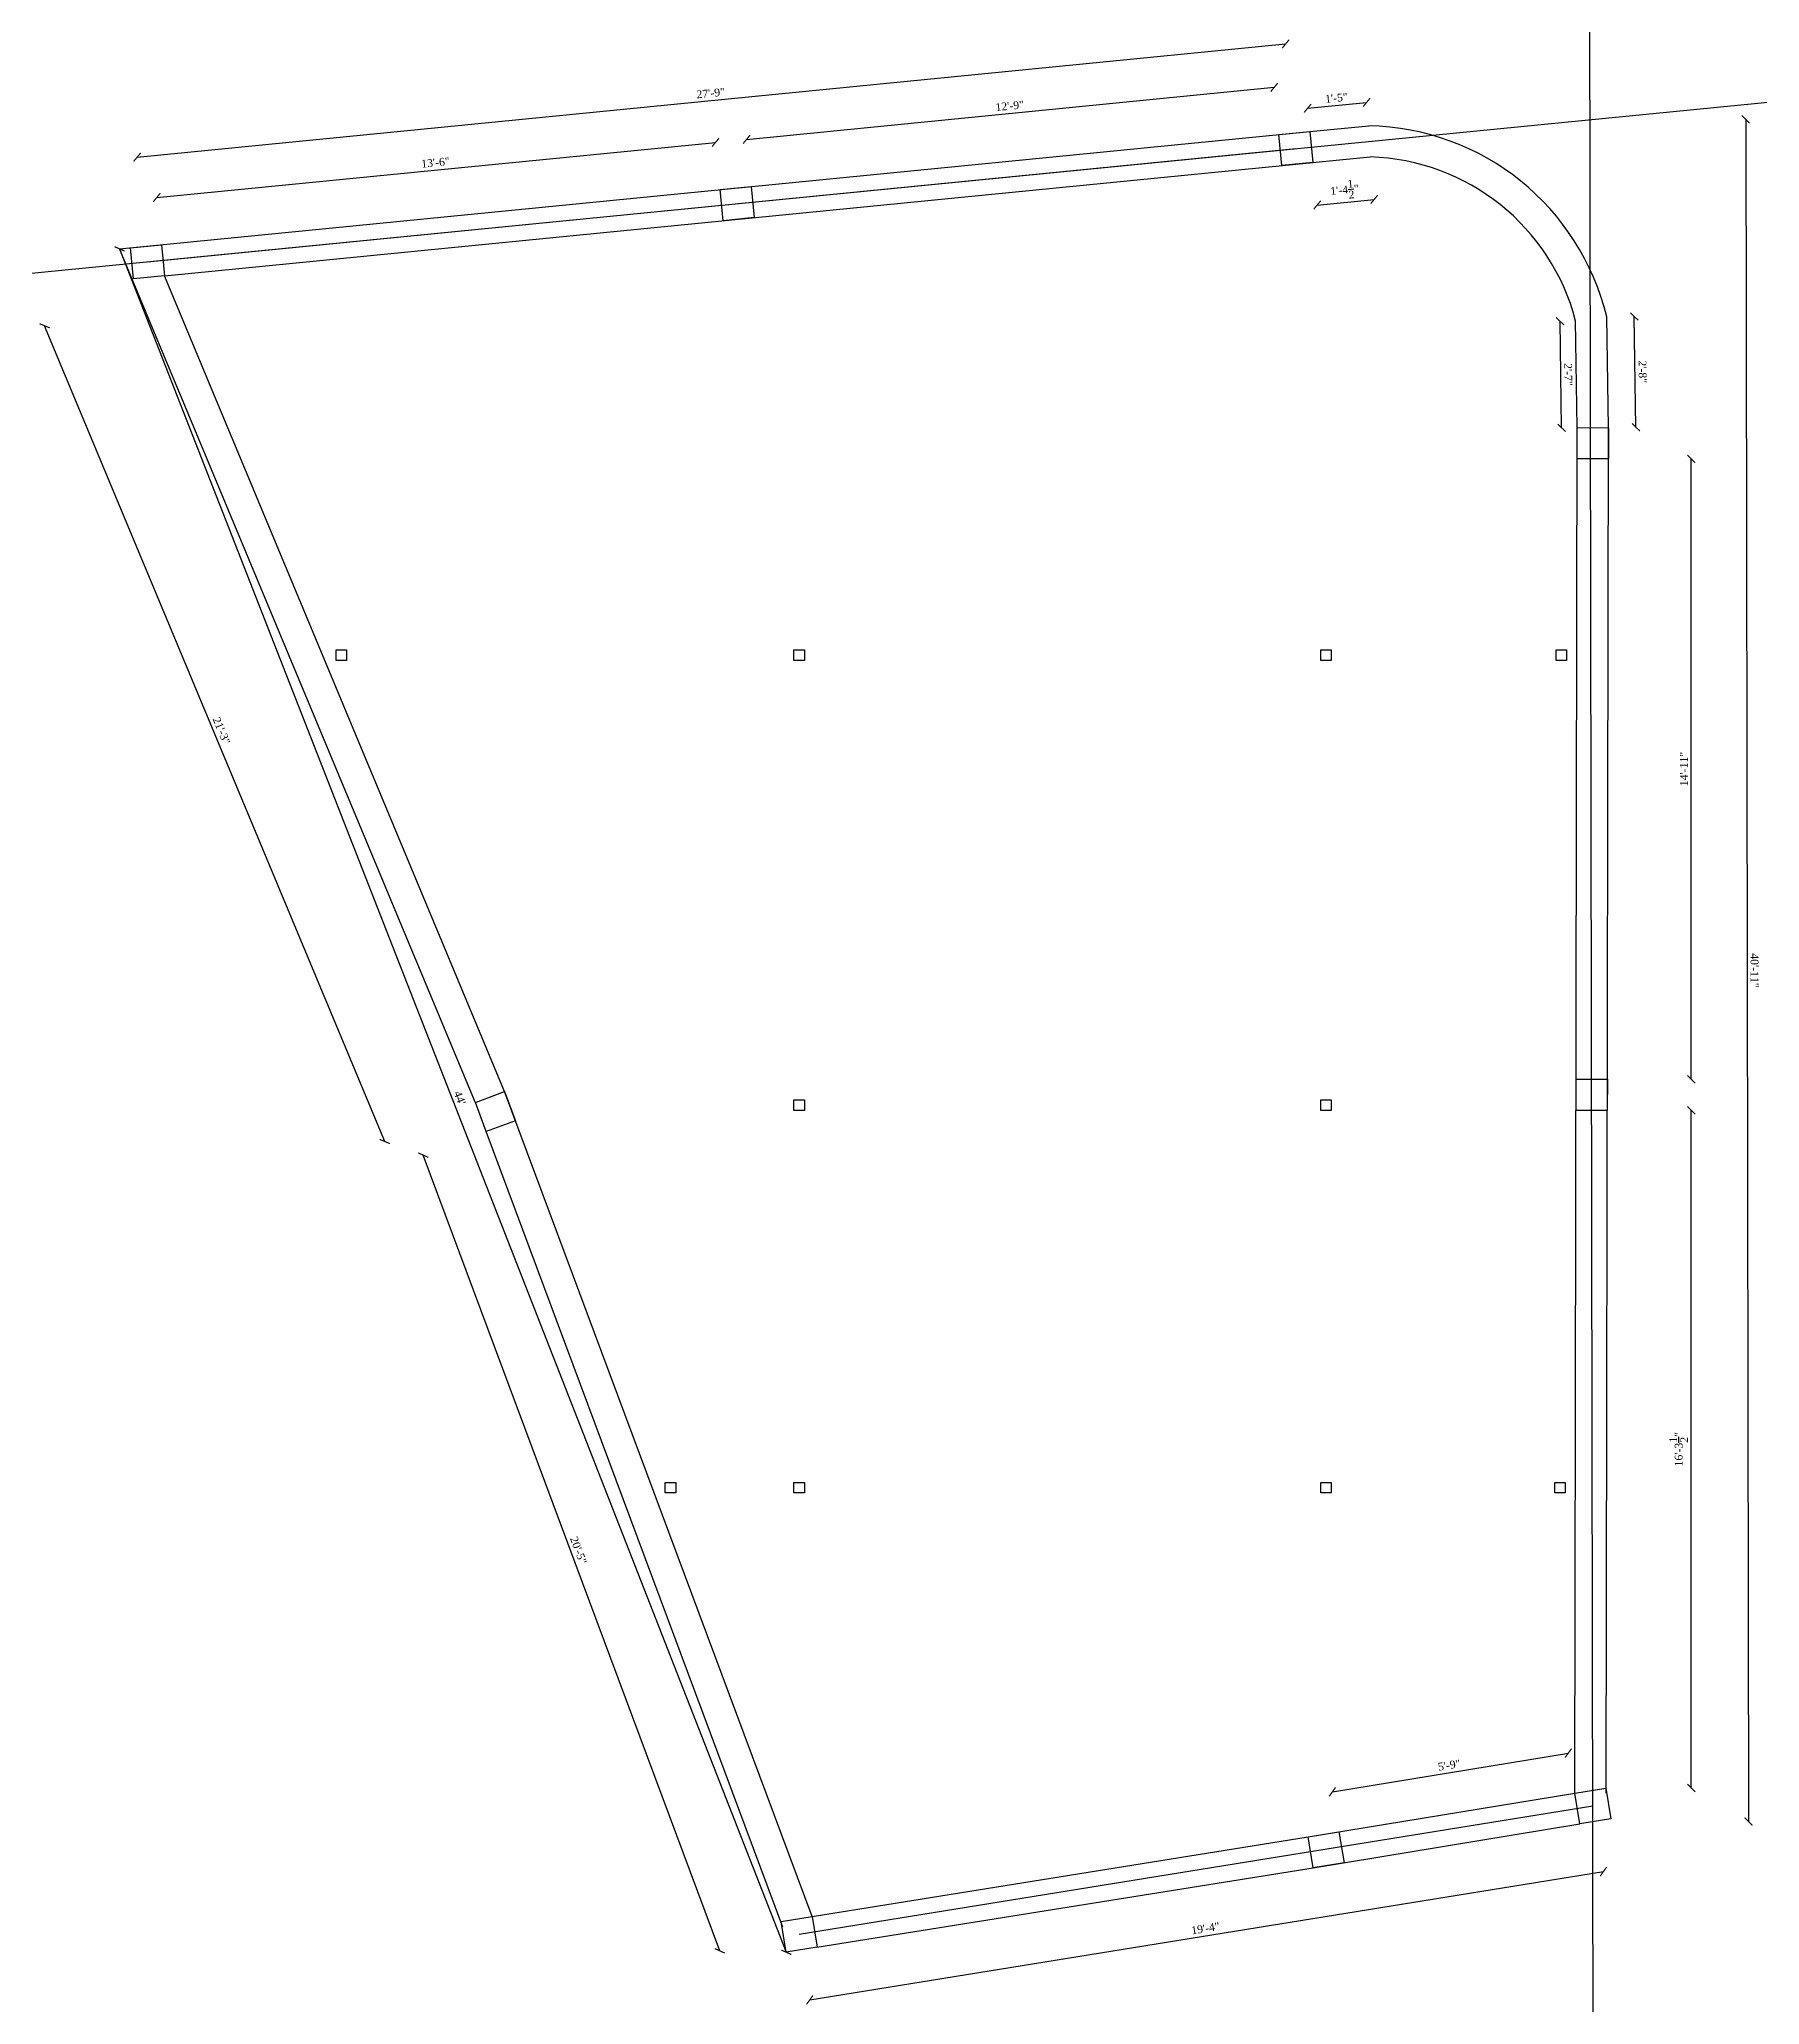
# Model space of a CAD drawing. Header units: inches. Extents: x 62067 to 68611, y -6056 to -4501.
# Drawn here: x 65348 to 65845, y -5069 to -4502 of the extents above; entities that cross this region are included whole.
import ezdxf

# ---------------------------------------------------------------- set-up
doc = ezdxf.new("R2010")
doc.units = ezdxf.units.IN
doc.header["$MEASUREMENT"] = 0
doc.layers.add('ELEVATION', color=6, linetype='Continuous', lineweight=30)
doc.styles.get("Standard").update_dxf_attribs({"font": 'times.ttf'})
doc.dimstyles.get("Standard").update_dxf_attribs({"dimtxt": 2.25, "dimasz": 2.25, "dimexe": 0.18, "dimexo": 0.0625, "dimgap": 1, "dimtad": 1, "dimdec": 1, "dimzin": 0, "dimdsep": 46, "dimlunit": 4, "dimtxsty": 'Standard', "dimblk": 'ARCHTICK', "dimcen": 0.09, "dimse1": 1, "dimse2": 1, "dimadec": 0, "dimazin": 0, "dimtfac": 1, "dimtdec": 1, "dimtofl": 0, "dimtmove": 0, "dimatfit": 3, "dimldrblk": 'ARCHTICK', "dimfxl": 1, "dimtolj": 1, "dimtzin": 0, "dimarcsym": 0})

msp = doc.modelspace()

# ---------------------------------------------------------------- blocks, each defined once
blk = doc.blocks.new('_ArchTick')
at = {"color": 0, "linetype": 'ByBlock', "const_width": 0.15}
blk.add_lwpolyline([(-0.5, -0.5), (0.5, 0.5)], dxfattribs=at)
blk = doc.blocks.new('*D658')
at = {"layer": 'Defpoints', "color": 0, "transparency": 16777216}
for p in [(65796.67, -5012.05), (65799.73, -5030.97), (65567.65, -5049.08)]:
    blk.add_point(p, dxfattribs=at)
at = {"layer": 'ELEVATION', "color": 0, "lineweight": -2, "transparency": 16777216}
blk.add_line((65570.71, -5067.99), (65799.73, -5030.97), dxfattribs=at)
at = {"layer": 'ELEVATION', "color": 0, "lineweight": -2, "transparency": 16777216, "xscale": 2.25, "yscale": 2.25, "zscale": 2.25}
for p, rotation in [((65799.73, -5030.97), 9.183313378660108), ((65570.71, -5067.99), 189.1833133786601)]:
    blk.add_blockref('_ArchTick', p, dxfattribs=dict(at, rotation=rotation))
at = {"layer": 'ELEVATION', "color": 0, "transparency": 16777216, "insert": (65684.88, -5047.36), "char_height": 2.25, "attachment_point": 5, "rotation": 9.1833}
blk.add_mtext('\\A1;19\'-4"', dxfattribs=at)
blk = doc.blocks.new('*D659')
at = {"layer": 'Defpoints', "color": 0, "transparency": 16777216}
for p in [(65708.03, -4503.64), (65711, -4533.83), (65379.61, -4566.5)]:
    blk.add_point(p, dxfattribs=at)
at = {"layer": 'ELEVATION', "color": 0, "lineweight": -2, "transparency": 16777216}
blk.add_line((65376.63, -4536.31), (65708.03, -4503.64), dxfattribs=at)
at = {"layer": 'ELEVATION', "color": 0, "lineweight": -2, "transparency": 16777216, "xscale": 2.25, "yscale": 2.25, "zscale": 2.25}
for p, rotation in [((65708.03, -4503.64), 5.630054066190349), ((65376.63, -4536.31), 185.6300540661904)]:
    blk.add_blockref('_ArchTick', p, dxfattribs=dict(at, rotation=rotation))
at = {"layer": 'ELEVATION', "color": 0, "transparency": 16777216, "insert": (65542.12, -4517.84), "char_height": 2.25, "attachment_point": 5, "rotation": 5.6301}
blk.add_mtext('\\A1;27\'-9"', dxfattribs=at)
blk = doc.blocks.new('*D660')
at = {"layer": 'Defpoints', "color": 0, "transparency": 16777216}
for p in [(65800.84, -4811.36), (65825.08, -4811.36), (65800.38, -5006.88)]:
    blk.add_point(p, dxfattribs=at)
at = {"layer": 'ELEVATION', "color": 0, "lineweight": -2, "transparency": 16777216}
blk.add_line((65825.08, -5006.88), (65825.08, -4811.36), dxfattribs=at)
at = {"layer": 'ELEVATION', "color": 0, "lineweight": -2, "transparency": 16777216, "xscale": 2.25, "yscale": 2.25, "zscale": 2.25}
for p, rotation in [((65825.08, -4811.36), 90), ((65825.08, -5006.88), 270)]:
    blk.add_blockref('_ArchTick', p, dxfattribs=dict(at, rotation=rotation))
at = {"layer": 'ELEVATION', "color": 0, "transparency": 16777216, "insert": (65821.44, -4909.12), "char_height": 2.25, "attachment_point": 5, "rotation": 90}
blk.add_mtext('\\A1;16\'-3{\\H1x;\\S1/2;}"', dxfattribs=at)
blk = doc.blocks.new('*D661')
at = {"layer": 'Defpoints', "color": 0, "transparency": 16777216}
for p in [(65801.17, -4623.36), (65825.08, -4623.36), (65800.86, -4802.36)]:
    blk.add_point(p, dxfattribs=at)
at = {"layer": 'ELEVATION', "color": 0, "lineweight": -2, "transparency": 16777216}
blk.add_line((65825.08, -4802.36), (65825.08, -4623.36), dxfattribs=at)
at = {"layer": 'ELEVATION', "color": 0, "lineweight": -2, "transparency": 16777216, "xscale": 2.25, "yscale": 2.25, "zscale": 2.25}
for p, rotation in [((65825.08, -4623.36), 90), ((65825.08, -4802.36), 270)]:
    blk.add_blockref('_ArchTick', p, dxfattribs=dict(at, rotation=rotation))
at = {"layer": 'ELEVATION', "color": 0, "transparency": 16777216, "insert": (65822.96, -4712.86), "char_height": 2.25, "attachment_point": 5, "rotation": 90}
blk.add_mtext('\\A1;14\'-11"', dxfattribs=at)
blk = doc.blocks.new('*D766')
at = {"layer": 'Defpoints', "color": 0, "transparency": 16777216}
for p in [(65371.54, -4562.77), (65563.94, -5054.25), (65563.94, -5054.25)]:
    blk.add_point(p, dxfattribs=at)
at = {"layer": 'ELEVATION', "color": 0, "lineweight": -2, "transparency": 16777216}
blk.add_line((65371.54, -4562.77), (65563.94, -5054.25), dxfattribs=at)
at = {"layer": 'ELEVATION', "color": 0, "lineweight": -2, "transparency": 16777216, "xscale": 2.25, "yscale": 2.25, "zscale": 2.25}
for p, rotation in [((65371.54, -4562.77), 111.3787369152191), ((65563.94, -5054.25), 291.3787369152191)]:
    blk.add_blockref('_ArchTick', p, dxfattribs=dict(at, rotation=rotation))
at = {"layer": 'ELEVATION', "color": 0, "transparency": 16777216, "insert": (65469.72, -4807.73), "char_height": 2.25, "attachment_point": 5, "rotation": 291.3787}
blk.add_mtext("\\A1;44'", dxfattribs=at)
blk = doc.blocks.new('*D768')
at = {"layer": 'Defpoints', "color": 0, "transparency": 16777216}
for p in [(65795.91, -4525.46), (65796.68, -5016.61), (65841.57, -5016.54)]:
    blk.add_point(p, dxfattribs=at)
at = {"layer": 'ELEVATION', "color": 0, "lineweight": -2, "transparency": 16777216}
blk.add_line((65840.8, -4525.39), (65841.57, -5016.54), dxfattribs=at)
at = {"layer": 'ELEVATION', "color": 0, "lineweight": -2, "transparency": 16777216, "xscale": 2.25, "yscale": 2.25, "zscale": 2.25}
for p, rotation in [((65840.8, -4525.39), 90.09035586552773), ((65841.57, -5016.54), 270.0903558655277)]:
    blk.add_blockref('_ArchTick', p, dxfattribs=dict(at, rotation=rotation))
at = {"layer": 'ELEVATION', "color": 0, "transparency": 16777216, "insert": (65843.33, -4770.96), "char_height": 2.25, "attachment_point": 5, "rotation": 270.0904}
blk.add_mtext('\\A1;40\'-11"', dxfattribs=at)
blk = doc.blocks.new('*D770')
at = {"layer": 'Defpoints', "color": 0, "transparency": 16777216}
for p in [(65485.8, -4814.33), (65459.17, -4824.25), (65571.36, -5043.91)]:
    blk.add_point(p, dxfattribs=at)
at = {"layer": 'ELEVATION', "color": 0, "lineweight": -2, "transparency": 16777216}
blk.add_line((65544.73, -5053.83), (65459.17, -4824.25), dxfattribs=at)
at = {"layer": 'ELEVATION', "color": 0, "lineweight": -2, "transparency": 16777216, "xscale": 2.25, "yscale": 2.25, "zscale": 2.25}
for p, rotation in [((65459.17, -4824.25), 110.4384153099924), ((65544.73, -5053.83), 290.4384153099923)]:
    blk.add_blockref('_ArchTick', p, dxfattribs=dict(at, rotation=rotation))
at = {"layer": 'ELEVATION', "color": 0, "transparency": 16777216, "insert": (65503.96, -4938.29), "char_height": 2.25, "attachment_point": 5, "rotation": 290.4384}
blk.add_mtext('\\A1;20\'-5"', dxfattribs=at)
blk = doc.blocks.new('*D771')
at = {"layer": 'Defpoints', "color": 0, "transparency": 16777216}
for p in [(65384.53, -4570.53), (65349.93, -4584.96), (65482.66, -4805.9)]:
    blk.add_point(p, dxfattribs=at)
at = {"layer": 'ELEVATION', "color": 0, "lineweight": -2, "transparency": 16777216}
blk.add_line((65448.07, -4820.32), (65349.93, -4584.96), dxfattribs=at)
at = {"layer": 'ELEVATION', "color": 0, "lineweight": -2, "transparency": 16777216, "xscale": 2.25, "yscale": 2.25, "zscale": 2.25}
for p, rotation in [((65349.93, -4584.96), 112.6334614685554), ((65448.07, -4820.32), 292.6334614685554)]:
    blk.add_blockref('_ArchTick', p, dxfattribs=dict(at, rotation=rotation))
at = {"layer": 'ELEVATION', "color": 0, "transparency": 16777216, "insert": (65400.98, -4701.81), "char_height": 2.25, "attachment_point": 5, "rotation": 292.6335}
blk.add_mtext('\\A1;21\'-3"', dxfattribs=at)
blk = doc.blocks.new('*D772')
at = {"layer": 'Defpoints', "color": 0, "transparency": 16777216}
for p in [(65543.52, -4532.05), (65544.86, -4545.68), (65383.64, -4561.58)]:
    blk.add_point(p, dxfattribs=at)
at = {"layer": 'ELEVATION', "color": 0, "lineweight": -2, "transparency": 16777216}
blk.add_line((65382.3, -4547.94), (65543.52, -4532.05), dxfattribs=at)
at = {"layer": 'ELEVATION', "color": 0, "lineweight": -2, "transparency": 16777216, "xscale": 2.25, "yscale": 2.25, "zscale": 2.25}
for p, rotation in [((65543.52, -4532.05), 5.630054066304684), ((65382.3, -4547.94), 185.6300540663046)]:
    blk.add_blockref('_ArchTick', p, dxfattribs=dict(at, rotation=rotation))
at = {"layer": 'ELEVATION', "color": 0, "transparency": 16777216, "insert": (65462.7, -4537.86), "char_height": 2.25, "attachment_point": 5, "rotation": 5.6301}
blk.add_mtext('\\A1;13\'-6"', dxfattribs=at)
blk = doc.blocks.new('*D773')
at = {"layer": 'Defpoints', "color": 0, "transparency": 16777216}
for p in [(65704.74, -4516.16), (65706.08, -4529.79), (65553.82, -4544.8)]:
    blk.add_point(p, dxfattribs=at)
at = {"layer": 'ELEVATION', "color": 0, "lineweight": -2, "transparency": 16777216}
blk.add_line((65552.48, -4531.17), (65704.74, -4516.16), dxfattribs=at)
at = {"layer": 'ELEVATION', "color": 0, "lineweight": -2, "transparency": 16777216, "xscale": 2.25, "yscale": 2.25, "zscale": 2.25}
for p, rotation in [((65704.74, -4516.16), 5.630054066304656), ((65552.48, -4531.17), 185.6300540663046)]:
    blk.add_blockref('_ArchTick', p, dxfattribs=dict(at, rotation=rotation))
at = {"layer": 'ELEVATION', "color": 0, "transparency": 16777216, "insert": (65628.4, -4521.53), "char_height": 2.25, "attachment_point": 5, "rotation": 5.6301}
blk.add_mtext('\\A1;12\'-9"', dxfattribs=at)
blk = doc.blocks.new('*D776')
at = {"layer": 'Defpoints', "color": 0, "transparency": 16777216}
for p in [(65731.39, -4520.51), (65715.04, -4528.91), (65732.05, -4527.23)]:
    blk.add_point(p, dxfattribs=at)
at = {"layer": 'ELEVATION', "color": 0, "lineweight": -2, "transparency": 16777216}
blk.add_line((65714.38, -4522.19), (65731.39, -4520.51), dxfattribs=at)
at = {"layer": 'ELEVATION', "color": 0, "lineweight": -2, "transparency": 16777216, "xscale": 2.25, "yscale": 2.25, "zscale": 2.25}
for p, rotation in [((65731.39, -4520.51), 5.630054066153364), ((65714.38, -4522.19), 185.6300540661533)]:
    blk.add_blockref('_ArchTick', p, dxfattribs=dict(at, rotation=rotation))
at = {"layer": 'ELEVATION', "color": 0, "transparency": 16777216, "insert": (65722.67, -4519.22), "char_height": 2.25, "attachment_point": 5, "rotation": 5.6301}
blk.add_mtext('\\A1;1\'-5"', dxfattribs=at)
blk = doc.blocks.new('*D777')
at = {"layer": 'Defpoints', "color": 0, "transparency": 16777216}
for p in [(65732.38, -4536.24), (65715.92, -4537.86), (65733.59, -4548.5)]:
    blk.add_point(p, dxfattribs=at)
at = {"layer": 'ELEVATION', "color": 0, "lineweight": -2, "transparency": 16777216}
blk.add_line((65717.13, -4550.12), (65733.59, -4548.5), dxfattribs=at)
at = {"layer": 'ELEVATION', "color": 0, "lineweight": -2, "transparency": 16777216, "xscale": 2.25, "yscale": 2.25, "zscale": 2.25}
for p, rotation in [((65733.59, -4548.5), 5.630054066205068), ((65717.13, -4550.12), 185.630054066205)]:
    blk.add_blockref('_ArchTick', p, dxfattribs=dict(at, rotation=rotation))
at = {"layer": 'ELEVATION', "color": 0, "transparency": 16777216, "insert": (65725.01, -4545.71), "char_height": 2.25, "attachment_point": 5, "rotation": 5.6301}
blk.add_mtext('\\A1;1\'-4{\\H1x;\\S1/2;}"', dxfattribs=at)
blk = doc.blocks.new('*D778')
at = {"layer": 'Defpoints', "color": 0, "transparency": 16777216}
for p in [(65800.69, -4582.41), (65808.63, -4582.29), (65801.18, -4614.36)]:
    blk.add_point(p, dxfattribs=at)
at = {"layer": 'ELEVATION', "color": 0, "lineweight": -2, "transparency": 16777216}
blk.add_line((65809.12, -4614.23), (65808.63, -4582.29), dxfattribs=at)
at = {"layer": 'ELEVATION', "color": 0, "lineweight": -2, "transparency": 16777216, "xscale": 2.25, "yscale": 2.25, "zscale": 2.25}
for p, rotation in [((65808.63, -4582.29), 90.87340678112507), ((65809.12, -4614.23), 270.8734067811251)]:
    blk.add_blockref('_ArchTick', p, dxfattribs=dict(at, rotation=rotation))
at = {"layer": 'ELEVATION', "color": 0, "transparency": 16777216, "insert": (65811.02, -4598.23), "char_height": 2.25, "attachment_point": 5, "rotation": 270.8734}
blk.add_mtext('\\A1;2\'-8"', dxfattribs=at)
blk = doc.blocks.new('*D779')
at = {"layer": 'Defpoints', "color": 0, "transparency": 16777216}
for p in [(65787.2, -4583.65), (65791.71, -4583.58), (65792.18, -4614.34)]:
    blk.add_point(p, dxfattribs=at)
at = {"layer": 'ELEVATION', "color": 0, "lineweight": -2, "transparency": 16777216}
blk.add_line((65787.67, -4614.41), (65787.2, -4583.65), dxfattribs=at)
at = {"layer": 'ELEVATION', "color": 0, "lineweight": -2, "transparency": 16777216, "xscale": 2.25, "yscale": 2.25, "zscale": 2.25}
for p, rotation in [((65787.2, -4583.65), 90.87574061376054), ((65787.67, -4614.41), 270.8757406137606)]:
    blk.add_blockref('_ArchTick', p, dxfattribs=dict(at, rotation=rotation))
at = {"layer": 'ELEVATION', "color": 0, "transparency": 16777216, "insert": (65789.58, -4599), "char_height": 2.25, "attachment_point": 5, "rotation": 270.8757}
blk.add_mtext('\\A1;2\'-7"', dxfattribs=at)
blk = doc.blocks.new('*D781')
at = {"layer": 'Defpoints', "color": 0, "transparency": 16777216}
for p in [(65789.6, -4996.78), (65791.5, -5008.34), (65723.42, -5019.53)]:
    blk.add_point(p, dxfattribs=at)
at = {"layer": 'ELEVATION', "color": 0, "lineweight": -2, "transparency": 16777216}
blk.add_line((65721.52, -5007.97), (65789.6, -4996.78), dxfattribs=at)
at = {"layer": 'ELEVATION', "color": 0, "lineweight": -2, "transparency": 16777216, "xscale": 2.25, "yscale": 2.25, "zscale": 2.25}
for p, rotation in [((65789.6, -4996.78), 9.336653064808052), ((65721.52, -5007.97), 189.336653064808)]:
    blk.add_blockref('_ArchTick', p, dxfattribs=dict(at, rotation=rotation))
at = {"layer": 'ELEVATION', "color": 0, "transparency": 16777216, "insert": (65755.21, -5000.26), "char_height": 2.25, "attachment_point": 5, "rotation": 9.3367}
blk.add_mtext('\\A1;5\'-9"', dxfattribs=at)

# ---------------------------------------------------------------- dimensions: what is measured, and where the dimension line sits
at = {"layer": 'ELEVATION'}
for p1, p2, distance, picture, middle in [((65379.61, -4566.5), (65711, -4533.83), 30.33, '*D659', (65542.12, -4517.84)), ((65715.04, -4528.91), (65732.05, -4527.23), 6.75, '*D776', (65722.67, -4519.22)), ((65795.91, -4525.46), (65796.68, -5016.61), 44.89, '*D768', (65843.33, -4770.96)), ((65383.64, -4561.58), (65544.86, -4545.68), 13.7, '*D772', (65462.7, -4537.86)), ((65715.92, -4537.86), (65732.38, -4536.24), -12.32, '*D777', (65725.01, -4545.71)), ((65371.54, -4562.77), (65563.94, -5054.25), 0, '*D766', (65469.72, -4807.73)), ((65482.66, -4805.9), (65384.53, -4570.53), 37.48, '*D771', (65400.98, -4701.81)), ((65801.1808, -4614.356), (65800.6938, -4582.411), -7.9418, '*D778', (65811.0224, -4598.2297)), ((65792.18, -4614.34), (65791.71, -4583.58), 4.51, '*D779', (65789.58, -4599)), ((65571.36, -5043.91), (65485.8, -4814.33), 28.42, '*D770', (65503.96, -4938.29)), ((65723.42, -5019.53), (65791.5, -5008.34), 11.72, '*D781', (65755.21, -5000.26)), ((65567.65, -5049.08), (65796.67, -5012.05), -19.16, '*D658', (65684.88, -5047.36))]:
    dim = msp.add_aligned_dim(p1=p1, p2=p2, distance=distance, dimstyle='Standard', dxfattribs=at)
    dim.commit()
    dim.dimension.update_dxf_attribs({"geometry": picture, "text_midpoint": middle})
dim = msp.add_linear_dim(base=(65704.74, -4516.16), p1=(65553.82, -4544.8), p2=(65706.08, -4529.79), angle=185.6301, dimstyle='Standard', override={"dimtmove": 1}, dxfattribs=at)
dim.commit()
dim.dimension.update_dxf_attribs({"geometry": '*D773', "text_midpoint": (65628.4, -4521.53)})
for base, p1, p2, picture, middle in [((65825.08, -4623.36), (65800.86, -4802.36), (65801.17, -4623.36), '*D661', (65822.96, -4712.86)), ((65825.08, -4811.36), (65800.38, -5006.88), (65800.84, -4811.36), '*D660', (65821.44, -4909.12))]:
    dim = msp.add_linear_dim(base=base, p1=p1, p2=p2, angle=90, dimstyle='Standard', dxfattribs=at)
    dim.commit()
    dim.dimension.update_dxf_attribs({"geometry": picture, "text_midpoint": middle})

# ---------------------------------------------------------------- linework, layer by layer
at = {"layer": 'ELEVATION'}
for p, q in [((65371.54, -4562.77), (65715.04, -4528.91)), ((65715.04, -4528.91), (65732.05, -4527.23)), ((65379.61, -4566.5), (65711, -4533.83)), ((65706.96, -4538.75), (65732.38, -4536.24)), ((65384.53, -4570.53), (65715.92, -4537.86)), ((65474.29, -4809.2), (65371.54, -4562.77)), ((65482.66, -4805.9), (65384.53, -4570.53)), ((65792.18, -4614.34), (65791.71, -4583.58)), ((65801.18, -4614.36), (65800.69, -4582.41)), ((65791.5, -5008.34), (65792.18, -4614.34)), ((65800.5, -5008.36), (65801.18, -4614.36)), ((65571.36, -5043.91), (65482.66, -4805.9)), ((65562.92, -5047.05), (65477.37, -4817.47)), ((65567.65, -5049.08), (65796.67, -5012.05)), ((65714.54, -5020.99), (65791.5, -5008.34)), ((65716, -5029.88), (65792.96, -5017.22)), ((65571.36, -5043.91), (65714.54, -5020.99)), ((65572.78, -5052.79), (65716, -5029.88))]:
    msp.add_line(p, q, dxfattribs=at)
for p, direction in [((65550.3, -4549.67), (0.9951761, 0.0981049)), ((65796.67, -5012.05), (-0.001577, 0.9999988))]:
    msp.add_xline(p, direction, dxfattribs=at)
for points in [[(65706.08, -4529.79), (65715.04, -4528.91), (65715.92, -4537.86), (65706.96, -4538.75)], [(65544.86, -4545.68), (65553.82, -4544.8), (65554.7, -4553.76), (65545.75, -4554.64)], [(65374.69, -4562.46), (65383.64, -4561.58), (65384.53, -4570.53), (65375.57, -4571.42)], [(65792.18, -4614.34), (65801.18, -4614.36), (65801.17, -4623.36), (65792.17, -4623.34)], [(65434.05, -4678.5), (65437.05, -4678.5), (65437.05, -4681.5), (65434.05, -4681.5)], [(65566.15, -4678.5), (65569.15, -4678.5), (65569.15, -4681.5), (65566.15, -4681.5)], [(65718.21, -4678.5), (65721.21, -4678.5), (65721.21, -4681.5), (65718.21, -4681.5)], [(65786.07, -4678.5), (65789.07, -4678.5), (65789.07, -4681.5), (65786.07, -4681.5)], [(65791.86, -4802.34), (65800.86, -4802.36), (65800.84, -4811.36), (65791.84, -4811.34)], [(65474.23, -4809.04), (65482.66, -4805.9), (65485.8, -4814.33), (65477.37, -4817.47)], [(65566.15, -4808.34), (65569.15, -4808.34), (65569.15, -4811.34), (65566.15, -4811.34)], [(65718.21, -4808.34), (65721.21, -4808.34), (65721.21, -4811.34), (65718.21, -4811.34)], [(65529.02, -4918.7), (65532.02, -4918.7), (65532.02, -4921.7), (65529.02, -4921.7)], [(65566.15, -4918.7), (65569.15, -4918.7), (65569.15, -4921.7), (65566.15, -4921.7)], [(65718.21, -4918.7), (65721.21, -4918.7), (65721.21, -4921.7), (65718.21, -4921.7)], [(65785.66, -4918.7), (65788.66, -4918.7), (65788.66, -4921.7), (65785.66, -4921.7)], [(65791.5, -5008.34), (65800.38, -5006.88), (65801.84, -5015.76), (65792.96, -5017.22)], [(65714.54, -5020.99), (65723.42, -5019.53), (65724.88, -5028.41), (65716, -5029.88)], [(65562.48, -5045.37), (65571.36, -5043.91), (65572.82, -5052.79), (65563.94, -5054.25)]]:
    msp.add_lwpolyline(points, close=True, dxfattribs=at)
for radius, start, end in [(72.14, 13.5857, 88.8259), (63.14, 14.4654, 88.3565)]:
    msp.add_arc((65730.57, -4599.36), radius, start, end, dxfattribs=at)

msp.set_redraw_order([(e.dxf.handle, doc.entitydb.next_handle()) for e in msp.query("TEXT MTEXT ATTDEF DIMENSION ARC_DIMENSION")])  # texts and dimensions are drawn at this point

doc.saveas('drawing.dxf')
